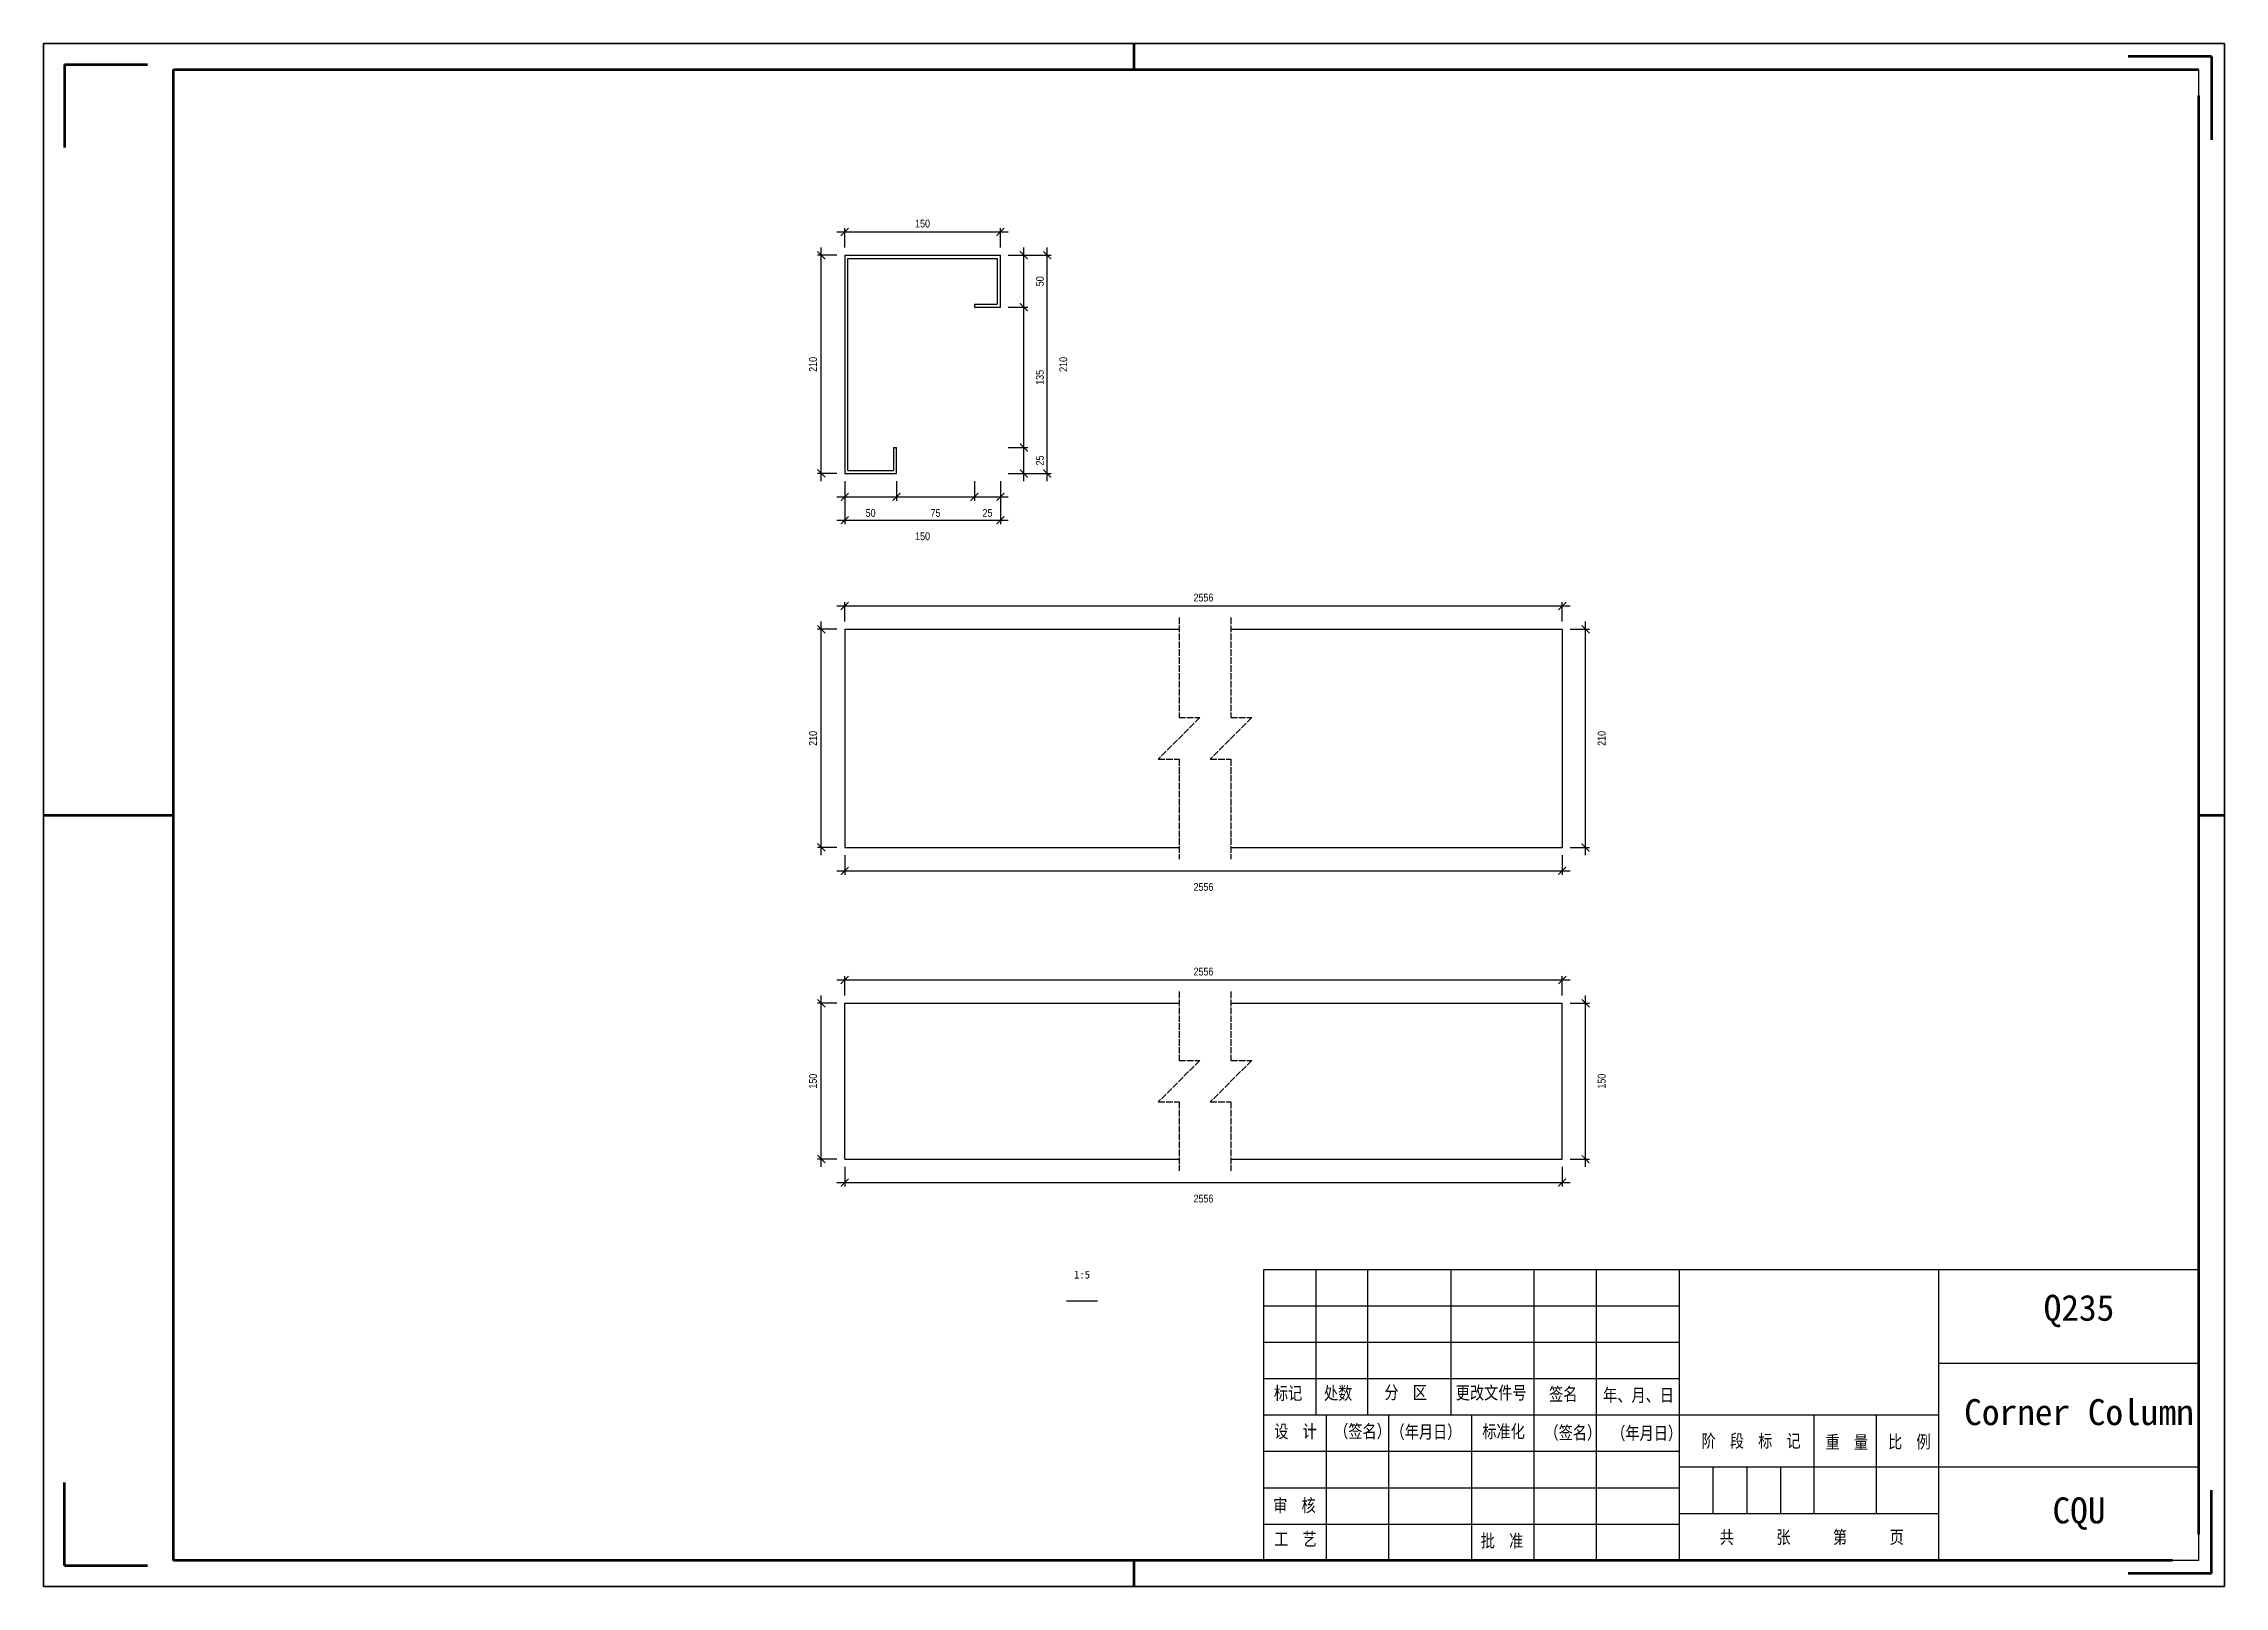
# Model space of a CAD drawing. Header units: millimetres. Extents: x 0 to 1925, y 0 to 4345.
# Drawn here: x 490 to 910, y 0 to 297 of the extents above; entities that cross this region are included whole.
import ezdxf

# ---------------------------------------------------------------- set-up
doc = ezdxf.new("R2010")
doc.units = ezdxf.units.MM
doc.linetypes.add('DASHED', pattern=[1.524, 1.27, -0.254])
doc.layers.add('总内框线', color=7, linetype='Continuous', lineweight=50)
doc.layers.add('总外框线', color=7, linetype='Continuous', lineweight=30)
doc.styles.add('OpenSansCondensed-Light', font='OpenSansCondensed-Light.ttf')
doc.styles.add('陈杰（2）', font='gbenor.shx', dxfattribs={"width": 0.8, "bigfont": 'gbcbig.shx'})
doc.dimstyles.new('EZDXF', dxfattribs={"dimtxt": 0.25, "dimasz": 0.175, "dimexe": 0.375, "dimexo": 0.125, "dimgap": 0.1, "dimtad": 1, "dimlfac": 100, "dimzin": 12, "dimdsep": 46, "dimtxsty": 'OpenSansCondensed-Light', "dimblk": 'ARCHTICK', "dimcen": 2.5, "dimazin": 3, "dimtfac": 0.5, "dimtmove": 2, "dimatfit": 3, "dimarcsym": 0})

msp = doc.modelspace()

# ---------------------------------------------------------------- texts
at = {"attachment_point": 5}
for s, insert, char_height in [('1:5', (690, 60), 1.5), ('Q235', (882, 53), 5), ('Corner Column', (882, 33.5), 5), ('CQU', (882, 14), 5)]:
    msp.add_mtext(s, dxfattribs=dict(at, insert=insert, char_height=char_height))
at = {"char_height": 2.5, "width": 93.0192856, "attachment_point": 1, "style": '陈杰（2）'}
for s, insert in [('{\\fSimSun|b0|i0|c134|p2;标记}', (726.95482, 38.44053)), ('{\\fSimSun|b0|i0|c134|p2;处数}', (736.57596, 38.45543)), ('{\\fSimSun|b0|i0|c134|p2;分\u3000区}', (748.23692, 38.57959)), ('{\\fSimSun|b0|i0|c134|p2;更改文件号}', (761.97169, 38.52496)), ('{\\fSimSun|b0|i0|c134|p2;签名}', (779.95608, 38.2667)), ('{\\fSimSun|b0|i0|c134|p2;年、月、日}', (790.35064, 38.07301)), ('{\\fSimSun|b0|i0|c134|p2;设\u3000计}', (727.01432, 31.10007)), ('{\\fSimSun|b0|i0|c134|p2;（签名）}', (738.55629, 31.10007)), ('{\\fSimSun|b0|i0|c134|p2;\u3000（年月日）}', (746.68156, 30.98584)), ('{\\fSimSun|b0|i0|c134|p2;标准化}', (767.08823, 31.08517)), ('{\\fSimSun|b0|i0|c134|p2;（签名）}', (779.05516, 30.83685)), ('{\\fSimSun|b0|i0|c134|p2;（年月日）}', (791.923, 30.73752)), ('{\\fSimSun|b0|i0|c134|p2;阶\u3000段\u3000标\u3000记}', (809.30395, 29.25254)), ('{\\fSimSun|b0|i0|c134|p2;比\u3000例}', (845.23873, 29.09361)), ('{\\fSimSun|b0|i0|c134|p2;重\u3000量}', (833.18681, 29.02408)), ('{\\fSimSun|b0|i0|c134|p2;审\u3000核}', (726.81034, 16.83138)), ('{\\fSimSun|b0|i0|c134|p2;工\u3000艺}', (727.01432, 10.34515)), ('{\\fSimSun|b0|i0|c134|p2;批\u3000准}', (766.78226, 10.0273)), ('{\\fSimSun|b0|i0|c134|p2;共\u3000\u3000\u3000张\u3000\u3000\u3000第\u3000\u3000\u3000页}', (812.79713, 10.72757))]:
    msp.add_mtext(s, dxfattribs=dict(at, insert=insert))

# ---------------------------------------------------------------- blocks, each defined once
blk = doc.blocks.new('_ARCHTICK')
at = {"color": 0, "linetype": 'ByBlock', "const_width": 0.15}
blk.add_lwpolyline([(-0.5, -0.5), (0.5, 0.5)], dxfattribs=at)

# ---------------------------------------------------------------- dimensions: what is measured, and where the dimension line sits
for base, p1, p2, location, text, override in [((644.27901, 260.75), (644.27901, 256.25), (674.27901, 256.25), (659.27901, 262.35), '150', {"dimtxt": 1.5, "dimasz": 1.5, "dimexe": 0.75, "dimexo": 1.5, "dimtad": 1, "dimlfac": 5, "dimblk": 'ARCHTICK', "dimsah": 0, "dimtsz": 0, "dimdle": 1.5, "dimtmove": 2}), ((644.27901, 205.25), (644.27901, 214.25), (674.27901, 214.25), (659.27901, 202.15), '150', {"dimtxt": 1.5, "dimasz": 1.5, "dimexe": 0.75, "dimexo": 1.5, "dimtad": 4, "dimlfac": 5, "dimblk": 'ARCHTICK', "dimsah": 0, "dimtsz": 0, "dimdle": 1.5, "dimtmove": 2}), ((644.27901, 188.75), (644.27901, 184.25), (782.47901, 184.25), (713.37901, 190.35), '2556', {"dimtxt": 1.5, "dimasz": 1.5, "dimexe": 0.75, "dimexo": 1.5, "dimtad": 1, "dimlfac": 5, "dimblk": 'ARCHTICK', "dimsah": 0, "dimtsz": 0, "dimdle": 1.5, "dimtmove": 2}), ((644.27901, 137.75), (644.27901, 142.25), (782.47901, 142.25), (713.37901, 134.65), '2556', {"dimtxt": 1.5, "dimasz": 1.5, "dimexe": 0.75, "dimexo": 1.5, "dimtad": 4, "dimlfac": 5, "dimblk": 'ARCHTICK', "dimsah": 0, "dimtsz": 0, "dimdle": 1.5, "dimtmove": 2}), ((644.27901, 116.75), (644.27901, 112.25), (782.47901, 112.25), (713.37901, 118.35), '2556', {"dimtxt": 1.5, "dimasz": 1.5, "dimexe": 0.75, "dimexo": 1.5, "dimtad": 1, "dimlfac": 5, "dimblk": 'ARCHTICK', "dimsah": 0, "dimtsz": 0, "dimdle": 1.5, "dimtmove": 2}), ((644.27901, 77.75), (644.27901, 82.25), (782.47901, 82.25), (713.37901, 74.65), '2556', {"dimtxt": 1.5, "dimasz": 1.5, "dimexe": 0.75, "dimexo": 1.5, "dimtad": 4, "dimlfac": 5, "dimblk": 'ARCHTICK', "dimsah": 0, "dimtsz": 0, "dimdle": 1.5, "dimtmove": 2})]:
    msp.add_linear_dim(base=base, p1=p1, p2=p2, location=location, text=text, dimstyle='EZDXF', override=override).render()
for base, p1, p2, location, text, override in [((639.77901, 214.25), (644.27901, 214.25), (644.27901, 256.25), (638.17901, 235.25), '210', {"dimtxt": 1.5, "dimasz": 1.5, "dimexe": 0.75, "dimexo": 1.5, "dimtad": 1, "dimlfac": 5, "dimblk": 'ARCHTICK', "dimsah": 0, "dimtsz": 0, "dimdle": 1.5, "dimtmove": 2}), ((683.27901, 214.25), (674.27901, 214.25), (674.27901, 256.25), (686.37901, 235.25), '210', {"dimtxt": 1.5, "dimasz": 1.5, "dimexe": 0.75, "dimexo": 1.5, "dimtad": 4, "dimlfac": 5, "dimblk": 'ARCHTICK', "dimsah": 0, "dimtsz": 0, "dimdle": 1.5, "dimtmove": 2}), ((639.77901, 142.25), (644.27901, 142.25), (644.27901, 184.25), (638.17901, 163.25), '210', {"dimtxt": 1.5, "dimasz": 1.5, "dimexe": 0.75, "dimexo": 1.5, "dimtad": 1, "dimlfac": 5, "dimblk": 'ARCHTICK', "dimsah": 0, "dimtsz": 0, "dimdle": 1.5, "dimtmove": 2}), ((786.97901, 142.25), (782.47901, 142.25), (782.47901, 184.25), (790.07901, 163.25), '210', {"dimtxt": 1.5, "dimasz": 1.5, "dimexe": 0.75, "dimexo": 1.5, "dimtad": 4, "dimlfac": 5, "dimblk": 'ARCHTICK', "dimsah": 0, "dimtsz": 0, "dimdle": 1.5, "dimtmove": 2}), ((639.77901, 82.25), (644.27901, 82.25), (644.27901, 112.25), (638.17901, 97.25), '150', {"dimtxt": 1.5, "dimasz": 1.5, "dimexe": 0.75, "dimexo": 1.5, "dimtad": 1, "dimlfac": 5, "dimblk": 'ARCHTICK', "dimsah": 0, "dimtsz": 0, "dimdle": 1.5, "dimtmove": 2}), ((786.97901, 82.25), (782.47901, 82.25), (782.47901, 112.25), (790.07901, 97.25), '150', {"dimtxt": 1.5, "dimasz": 1.5, "dimexe": 0.75, "dimexo": 1.5, "dimtad": 4, "dimlfac": 5, "dimblk": 'ARCHTICK', "dimsah": 0, "dimtsz": 0, "dimdle": 1.5, "dimtmove": 2})]:
    msp.add_linear_dim(base=base, p1=p1, p2=p2, angle=90, location=location, text=text, dimstyle='EZDXF', override=override).render()
for base, p1, p2, location in [((678.77901, 246.25), (674.27901, 246.25), (674.27901, 256.25), (681.87901, 251.25)), ((678.77901, 219.25), (674.27901, 219.25), (674.27901, 246.25), (681.87901, 232.75)), ((678.77901, 214.25), (674.27901, 214.25), (674.27901, 219.25), (681.87901, 216.75))]:
    msp.add_linear_dim(base=base, p1=p1, p2=p2, angle=90, location=location, dimstyle='EZDXF', override={"dimtxt": 1.5, "dimasz": 1.5, "dimexe": 0.75, "dimexo": 1.5, "dimtad": 4, "dimlfac": 5, "dimblk": 'ARCHTICK', "dimsah": 0, "dimtsz": 0, "dimdle": 1.5, "dimtmove": 2}).render()
for base, p1, p2, location in [((644.27901, 209.75), (644.27901, 214.25), (654.27901, 214.25), (649.27901, 206.65)), ((654.27901, 209.75), (654.27901, 214.25), (669.27901, 214.25), (661.77901, 206.65)), ((669.27901, 209.75), (669.27901, 214.25), (674.27901, 214.25), (671.77901, 206.65))]:
    msp.add_linear_dim(base=base, p1=p1, p2=p2, location=location, dimstyle='EZDXF', override={"dimtxt": 1.5, "dimasz": 1.5, "dimexe": 0.75, "dimexo": 1.5, "dimtad": 4, "dimlfac": 5, "dimblk": 'ARCHTICK', "dimsah": 0, "dimtsz": 0, "dimdle": 1.5, "dimtmove": 2}).render()

# ---------------------------------------------------------------- linework, layer by layer
for p, q in [((905, 292), (905, 107)), ((644.27901, 256.25), (674.27901, 256.25)), ((644.27901, 256.25), (644.27901, 214.25)), ((674.27901, 246.25), (674.27901, 256.25)), ((644.87901, 255.65), (673.67901, 255.65)), ((644.87901, 214.85), (644.87901, 255.65)), ((673.67901, 255.65), (673.67901, 246.85)), ((669.27901, 246.85), (673.67901, 246.85)), ((669.27901, 246.85), (669.27901, 246.25)), ((669.27901, 246.25), (674.27901, 246.25)), ((653.67901, 219.25), (654.27901, 219.25)), ((653.67901, 219.25), (653.67901, 214.85)), ((654.27901, 214.25), (654.27901, 219.25)), ((644.27901, 214.25), (654.27901, 214.25)), ((644.87901, 214.85), (653.67901, 214.85)), ((644.27901, 184.25), (708.67901, 184.25)), ((644.27901, 184.25), (644.27901, 142.25)), ((718.67901, 184.25), (782.47901, 184.25)), ((782.47901, 184.25), (782.47901, 142.25)), ((644.27901, 142.25), (708.67901, 142.25)), ((718.67901, 142.25), (782.47901, 142.25)), ((644.27901, 112.25), (708.67901, 112.25)), ((644.27901, 82.25), (644.27901, 112.25)), ((718.67901, 112.25), (782.47901, 112.25)), ((782.47901, 82.25), (782.47901, 112.25)), ((644.27901, 82.25), (708.67901, 82.25)), ((718.67901, 82.25), (782.47901, 82.25)), ((725, 61), (905, 61)), ((725, 5), (725, 61)), ((735, 61), (735, 33)), ((745, 61), (745, 33)), ((761, 61), (761, 33)), ((777, 61), (777, 33)), ((789, 61), (789, 5)), ((805, 61), (805, 5)), ((855, 5), (855, 61)), ((905, 61), (905, 5)), ((687, 55), (693, 55)), ((725, 54), (805, 54)), ((725, 47), (805, 47)), ((855, 43), (905, 43)), ((725, 40), (805, 40)), ((725, 33), (855, 33)), ((737, 33), (737, 5)), ((749, 33), (749, 5)), ((765, 33), (765, 5)), ((777, 33), (777, 5)), ((831, 14), (831, 33)), ((843, 14), (843, 33)), ((725, 26), (805, 26)), ((805, 23), (855, 23)), ((811.5, 23), (811.5, 14)), ((818, 23), (818, 14)), ((824.5, 23), (824.5, 14)), ((855, 23), (905, 23)), ((725, 19), (805, 19)), ((805, 14), (855, 14)), ((725, 12), (805, 12)), ((905, 5), (725, 5))]:
    msp.add_line(p, q)
at = {"linetype": 'DASHED'}
for p, q in [((708.67901, 186.5), (708.67901, 167.25)), ((718.67901, 186.5), (718.67901, 167.25)), ((712.67901, 167.25), (704.67901, 159.25)), ((708.67901, 167.25), (712.67901, 167.25)), ((722.67901, 167.25), (714.67901, 159.25)), ((718.67901, 167.25), (722.67901, 167.25)), ((704.67901, 159.25), (708.67901, 159.25)), ((708.67901, 159.25), (708.67901, 140)), ((714.67901, 159.25), (718.67901, 159.25)), ((718.67901, 159.25), (718.67901, 140)), ((708.67901, 114.5), (708.67901, 101.25)), ((718.67901, 114.5), (718.67901, 101.25)), ((712.67901, 101.25), (704.67901, 93.25)), ((708.67901, 101.25), (712.67901, 101.25)), ((722.67901, 101.25), (714.67901, 93.25)), ((718.67901, 101.25), (722.67901, 101.25)), ((704.67901, 93.25), (708.67901, 93.25)), ((708.67901, 93.25), (708.67901, 80)), ((714.67901, 93.25), (718.67901, 93.25)), ((718.67901, 93.25), (718.67901, 80))]:
    msp.add_line(p, q, dxfattribs=at)
at = {"layer": '总内框线'}
for p, q in [((700, 292), (700, 297)), ((907.5, 294.5), (891.5, 294.5)), ((907.5, 294.5), (907.5, 278.5)), ((494, 293), (494, 277)), ((494, 293), (510, 293)), ((515, 5), (515, 292)), ((515, 292), (905, 292)), ((905, 287), (905, 10)), ((490, 148.5), (515, 148.5)), ((905, 148.5), (910, 148.5)), ((494, 4), (494, 20)), ((907.5, 2.5), (907.5, 18.5)), ((900, 5), (515, 5)), ((700, 0), (700, 5)), ((494, 4), (510, 4)), ((907.5, 2.5), (891.5, 2.5))]:
    msp.add_line(p, q, dxfattribs=at)
at = {"layer": '总外框线'}
for p, q in [((490, 0), (490, 297)), ((490, 297), (910, 297)), ((910, 297), (910, 0)), ((910, 0), (490, 0))]:
    msp.add_line(p, q, dxfattribs=at)

msp.set_redraw_order([(e.dxf.handle, doc.entitydb.next_handle()) for e in msp.query("TEXT MTEXT ATTDEF DIMENSION ARC_DIMENSION")])  # texts and dimensions are drawn at this point

doc.saveas('drawing.dxf')
